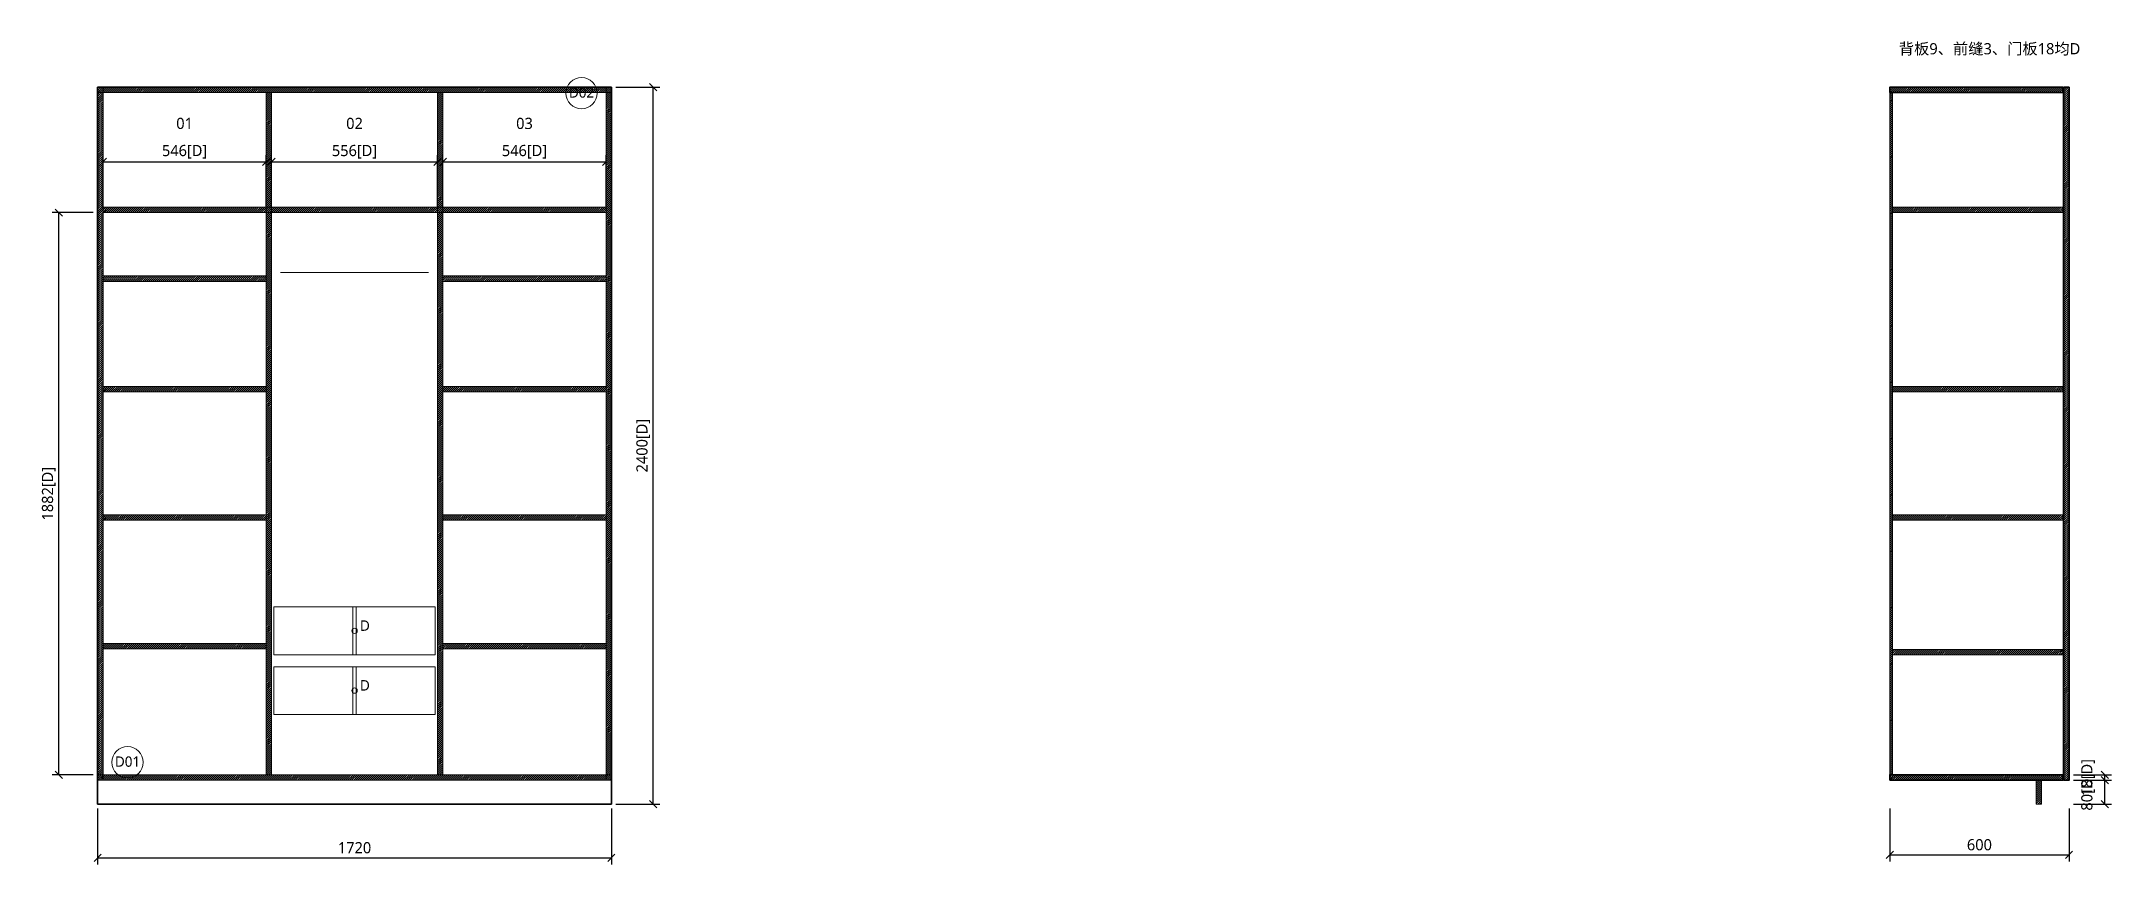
# Model space of a CAD drawing. Header units: millimetres. Extents: x -49496 to 320171, y -10186 to 2697.
# Drawn here: x 243812 to 250742, y -202 to 2553 of the extents above; entities that cross this region are included whole.
import ezdxf
from ezdxf.enums import TextEntityAlignment as Align

# ---------------------------------------------------------------- set-up
doc = ezdxf.new("R2010")
doc.units = ezdxf.units.MM
for name, color, linetype, lineweight in [('A-DETAIL', 7, 'Continuous', 18), ('A-DIM', 7, 'Continuous', 13), ('A-HATCH', 8, 'Continuous', 9), ('A-OUTLINE', 7, 'Continuous', 35), ('A-SYMBOL', 7, 'Continuous', 18), ('A-TEXT', 7, 'Continuous', 13)]:
    doc.layers.add(name, color=color, linetype=linetype, lineweight=lineweight)
doc.styles.add('CN', font='NotoSansCJK-Regular.ttc')
doc.styles.add('OpenSansCondensed-Light', font='OpenSansCondensed-Light.ttf')
doc.dimstyles.new('EZDXF', dxfattribs={"dimtxt": 0.25, "dimasz": 0.175, "dimexe": 0.375, "dimexo": 0.125, "dimgap": 0.1, "dimtad": 1, "dimlfac": 100, "dimzin": 12, "dimdsep": 46, "dimtxsty": 'OpenSansCondensed-Light', "dimblk": 'ARCHTICK', "dimcen": 2.5, "dimazin": 3, "dimtfac": 0.5, "dimtmove": 2, "dimatfit": 3, "dimarcsym": 0})

msp = doc.modelspace()

# ---------------------------------------------------------------- texts
at = {"layer": 'A-SYMBOL', "style": 'CN'}
for s, p in [('D02', (245620, 2365)), ('D01', (244100, 125))]:
    msp.add_text(s, height=34.5, dxfattribs=at).set_placement(p, align=Align.CENTER)
at = {"layer": 'A-TEXT', "style": 'CN'}
msp.add_text('背板9、前缝3、门板18均D', height=37.5, dxfattribs=at).set_placement((250030, 2510))
for s, p in [('01', (244291, 2260)), ('02', (244860, 2260)), ('03', (245429, 2260))]:
    msp.add_text(s, height=37.5, dxfattribs=at).set_placement(p, align=Align.CENTER)

# ---------------------------------------------------------------- blocks, each defined once
blk = doc.blocks.new('_ARCHTICK')
at = {"color": 0, "linetype": 'ByBlock', "const_width": 0.15}
blk.add_lwpolyline([(-0.5, -0.5), (0.5, 0.5)], dxfattribs=at)
blk = doc.blocks.new('HW-HANDLE')
blk.add_lwpolyline([(-6, -80), (6, -80), (6, 80), (-6, 80)], close=True)
blk.add_circle((0, 0), 9)
at = {"style": 'CN'}
blk.add_attdef('STATUS', (18, 0), '', height=35, dxfattribs=at)

# ---------------------------------------------------------------- dimensions: what is measured, and where the dimension line sits
at = {"layer": 'A-DIM'}
for base, p1, p2 in [((245860, 0), (245720, 0), (245720, 2400)), ((243870, 98), (244000, 98), (244000, 1980)), ((250720, 80), (250600, 80), (250600, 98)), ((250720, 0), (250600, 0), (250600, 80))]:
    msp.add_linear_dim(base=base, p1=p1, p2=p2, angle=90, dimstyle='EZDXF', override={"dimscale": 15, "dimtxt": 2.5, "dimasz": 2, "dimexe": 1.5, "dimexo": 1, "dimgap": 1, "dimtad": 1, "dimdec": 0, "dimlfac": 1, "dimzin": 8, "dimpost": '<>[D]', "dimtxsty": 'CN', "dimtsz": 0.8, "dimclrd": 0, "dimclre": 0, "dimclrt": 0}, dxfattribs=at).render()
for base, p1, p2, override in [((244018, 2150), (244018, 1980), (244564, 1980), {"dimscale": 15, "dimtxt": 2.5, "dimasz": 2, "dimexe": 1.5, "dimexo": 1, "dimgap": 1, "dimtad": 1, "dimdec": 0, "dimlfac": 1, "dimzin": 8, "dimpost": '<>[D]', "dimtxsty": 'CN', "dimtsz": 0.8, "dimclrd": 0, "dimclre": 0, "dimclrt": 0}), ((244582, 2150), (244582, 1980), (245138, 1980), {"dimscale": 15, "dimtxt": 2.5, "dimasz": 2, "dimexe": 1.5, "dimexo": 1, "dimgap": 1, "dimtad": 1, "dimdec": 0, "dimlfac": 1, "dimzin": 8, "dimpost": '<>[D]', "dimtxsty": 'CN', "dimtsz": 0.8, "dimclrd": 0, "dimclre": 0, "dimclrt": 0}), ((245156, 2150), (245156, 1980), (245702, 1980), {"dimscale": 15, "dimtxt": 2.5, "dimasz": 2, "dimexe": 1.5, "dimexo": 1, "dimgap": 1, "dimtad": 1, "dimdec": 0, "dimlfac": 1, "dimzin": 8, "dimpost": '<>[D]', "dimtxsty": 'CN', "dimtsz": 0.8, "dimclrd": 0, "dimclre": 0, "dimclrt": 0}), ((244000, -180), (244000, 0), (245720, 0), {"dimscale": 15, "dimtxt": 2.5, "dimasz": 2, "dimexe": 1.5, "dimexo": 1, "dimgap": 1, "dimtad": 1, "dimdec": 0, "dimlfac": 1, "dimzin": 8, "dimpost": '', "dimtxsty": 'CN', "dimtsz": 0.8, "dimclrd": 0, "dimclre": 0, "dimclrt": 0}), ((250000, -170), (250000, 0), (250600, 0), {"dimscale": 15, "dimtxt": 2.5, "dimasz": 2, "dimexe": 1.5, "dimexo": 1, "dimgap": 1, "dimtad": 1, "dimdec": 0, "dimlfac": 1, "dimzin": 8, "dimpost": '', "dimtxsty": 'CN', "dimtsz": 0.8, "dimclrd": 0, "dimclre": 0, "dimclrt": 0})]:
    msp.add_linear_dim(base=base, p1=p1, p2=p2, dimstyle='EZDXF', override=override, dxfattribs=at).render()

# ---------------------------------------------------------------- hatches: boundary and pattern name
at = {"layer": 'A-HATCH'}
h = msp.add_hatch(dxfattribs=at)
h.set_pattern_fill('ANSI31', scale=1.5)
h.paths.add_polyline_path([(244000, 2382), (245720, 2382), (245720, 2400), (244000, 2400)])
h = msp.add_hatch(dxfattribs=at)
h.set_pattern_fill('ANSI31', scale=1.5)
h.paths.add_polyline_path([(244000, 80), (244018, 80), (244018, 2400), (244000, 2400)])
h = msp.add_hatch(dxfattribs=at)
h.set_pattern_fill('ANSI31', scale=1.5)
h.paths.add_polyline_path([(244564, 98), (244582, 98), (244582, 2382), (244564, 2382)])
h = msp.add_hatch(dxfattribs=at)
h.set_pattern_fill('ANSI31', scale=1.5)
h.paths.add_polyline_path([(245138, 98), (245156, 98), (245156, 2382), (245138, 2382)])
h = msp.add_hatch(dxfattribs=at)
h.set_pattern_fill('ANSI31', scale=1.5)
h.paths.add_polyline_path([(245702, 80), (245720, 80), (245720, 2400), (245702, 2400)])
h = msp.add_hatch(dxfattribs=at)
h.set_pattern_fill('ANSI31', scale=1.5)
h.paths.add_polyline_path([(250000, 2382), (250579, 2382), (250579, 2400), (250000, 2400)])
h = msp.add_hatch(dxfattribs=at)
h.set_pattern_fill('ANSI31', scale=1.5)
h.paths.add_polyline_path([(250000, 98), (250009, 98), (250009, 2382), (250000, 2382)])
h = msp.add_hatch(dxfattribs=at)
h.set_pattern_fill('ANSI31', scale=1.5)
h.paths.add_polyline_path([(250582, 80), (250600, 80), (250600, 2400), (250582, 2400)])
h = msp.add_hatch(dxfattribs=at)
h.set_pattern_fill('ANSI31', scale=1.5)
h.paths.add_polyline_path([(244018, 1980), (245702, 1980), (245702, 1998), (244018, 1998)])
h = msp.add_hatch(dxfattribs=at)
h.set_pattern_fill('ANSI31', scale=1.5)
h.paths.add_polyline_path([(250009, 1980), (250579, 1980), (250579, 1998), (250009, 1998)])
h = msp.add_hatch(dxfattribs=at)
h.set_pattern_fill('ANSI31', scale=1.5)
h.paths.add_polyline_path([(244018, 1750), (244564, 1750), (244564, 1768), (244018, 1768)])
h = msp.add_hatch(dxfattribs=at)
h.set_pattern_fill('ANSI31', scale=1.5)
h.paths.add_polyline_path([(245156, 1750), (245702, 1750), (245702, 1768), (245156, 1768)])
h = msp.add_hatch(dxfattribs=at)
h.set_pattern_fill('ANSI31', scale=1.5)
h.paths.add_polyline_path([(244018, 1380), (244564, 1380), (244564, 1398), (244018, 1398)])
h = msp.add_hatch(dxfattribs=at)
h.set_pattern_fill('ANSI31', scale=1.5)
h.paths.add_polyline_path([(245156, 1380), (245702, 1380), (245702, 1398), (245156, 1398)])
h = msp.add_hatch(dxfattribs=at)
h.set_pattern_fill('ANSI31', scale=1.5)
h.paths.add_polyline_path([(250009, 1380), (250579, 1380), (250579, 1398), (250009, 1398)])
h = msp.add_hatch(dxfattribs=at)
h.set_pattern_fill('ANSI31', scale=1.5)
h.paths.add_polyline_path([(244018, 950), (244564, 950), (244564, 968), (244018, 968)])
h = msp.add_hatch(dxfattribs=at)
h.set_pattern_fill('ANSI31', scale=1.5)
h.paths.add_polyline_path([(245156, 950), (245702, 950), (245702, 968), (245156, 968)])
h = msp.add_hatch(dxfattribs=at)
h.set_pattern_fill('ANSI31', scale=1.5)
h.paths.add_polyline_path([(250009, 950), (250579, 950), (250579, 968), (250009, 968)])
h = msp.add_hatch(dxfattribs=at)
h.set_pattern_fill('ANSI31', scale=1.5)
h.paths.add_polyline_path([(244018, 520), (244564, 520), (244564, 538), (244018, 538)])
h = msp.add_hatch(dxfattribs=at)
h.set_pattern_fill('ANSI31', scale=1.5)
h.paths.add_polyline_path([(245156, 520), (245702, 520), (245702, 538), (245156, 538)])
h = msp.add_hatch(dxfattribs=at)
h.set_pattern_fill('ANSI31', scale=1.5)
h.paths.add_polyline_path([(250009, 500), (250579, 500), (250579, 518), (250009, 518)])
h = msp.add_hatch(dxfattribs=at)
h.set_pattern_fill('ANSI31', scale=1.5)
h.paths.add_polyline_path([(244000, 80), (245720, 80), (245720, 98), (244000, 98)])
h = msp.add_hatch(dxfattribs=at)
h.set_pattern_fill('ANSI31', scale=1.5)
h.paths.add_polyline_path([(250000, 80), (250579, 80), (250579, 98), (250000, 98)])
h = msp.add_hatch(dxfattribs=at)
h.set_pattern_fill('ANSI31', scale=1.5)
h.paths.add_polyline_path([(250490, 0), (250508, 0), (250508, 80), (250490, 80)])

# ---------------------------------------------------------------- linework, layer by layer
at = {"layer": 'A-DETAIL'}
for points in [[(244000, 2382), (245720, 2382), (245720, 2400), (244000, 2400)], [(244000, 80), (244018, 80), (244018, 2400), (244000, 2400)], [(244564, 98), (244582, 98), (244582, 2382), (244564, 2382)], [(245138, 98), (245156, 98), (245156, 2382), (245138, 2382)], [(245702, 80), (245720, 80), (245720, 2400), (245702, 2400)], [(250000, 98), (250009, 98), (250009, 2382), (250000, 2382)], [(244018, 1980), (245702, 1980), (245702, 1998), (244018, 1998)], [(250009, 1980), (250579, 1980), (250579, 1998), (250009, 1998)], [(244018, 1750), (244564, 1750), (244564, 1768), (244018, 1768)], [(245156, 1750), (245702, 1750), (245702, 1768), (245156, 1768)], [(244018, 1380), (244564, 1380), (244564, 1398), (244018, 1398)], [(245156, 1380), (245702, 1380), (245702, 1398), (245156, 1398)], [(250009, 1380), (250579, 1380), (250579, 1398), (250009, 1398)], [(244018, 950), (244564, 950), (244564, 968), (244018, 968)], [(245156, 950), (245702, 950), (245702, 968), (245156, 968)], [(250009, 950), (250579, 950), (250579, 968), (250009, 968)], [(244590, 500), (245130, 500), (245130, 660), (244590, 660)], [(244018, 520), (244564, 520), (244564, 538), (244018, 538)], [(245156, 520), (245702, 520), (245702, 538), (245156, 538)], [(250009, 500), (250579, 500), (250579, 518), (250009, 518)], [(244590, 300), (245130, 300), (245130, 460), (244590, 460)], [(244000, 80), (245720, 80), (245720, 98), (244000, 98)], [(250490, 0), (250508, 0), (250508, 80), (250490, 80)]]:
    msp.add_lwpolyline(points, close=True, dxfattribs=at)
at = {"layer": 'A-OUTLINE'}
for points in [[(244000, 0), (245720, 0), (245720, 2400), (244000, 2400)], [(250000, 2382), (250579, 2382), (250579, 2400), (250000, 2400)], [(250582, 80), (250600, 80), (250600, 2400), (250582, 2400)], [(250000, 80), (250579, 80), (250579, 98), (250000, 98)]]:
    msp.add_lwpolyline(points, close=True, dxfattribs=at)
at = {"layer": 'A-SYMBOL'}
msp.add_line((244612, 1780), (245108, 1780), dxfattribs=at)
for centre in [(245620, 2380), (244100, 140)]:
    msp.add_circle(centre, 52.5, dxfattribs=at)

# ---------------------------------------------------------------- block references
for p in [(244860, 580), (244860, 380)]:
    msp.add_blockref('HW-HANDLE', p, dxfattribs=at).add_auto_attribs({'STATUS': 'D'})

msp.set_redraw_order([(e.dxf.handle, doc.entitydb.next_handle()) for e in msp.query("TEXT MTEXT ATTDEF DIMENSION ARC_DIMENSION")])  # texts and dimensions are drawn at this point

doc.saveas('drawing.dxf')
